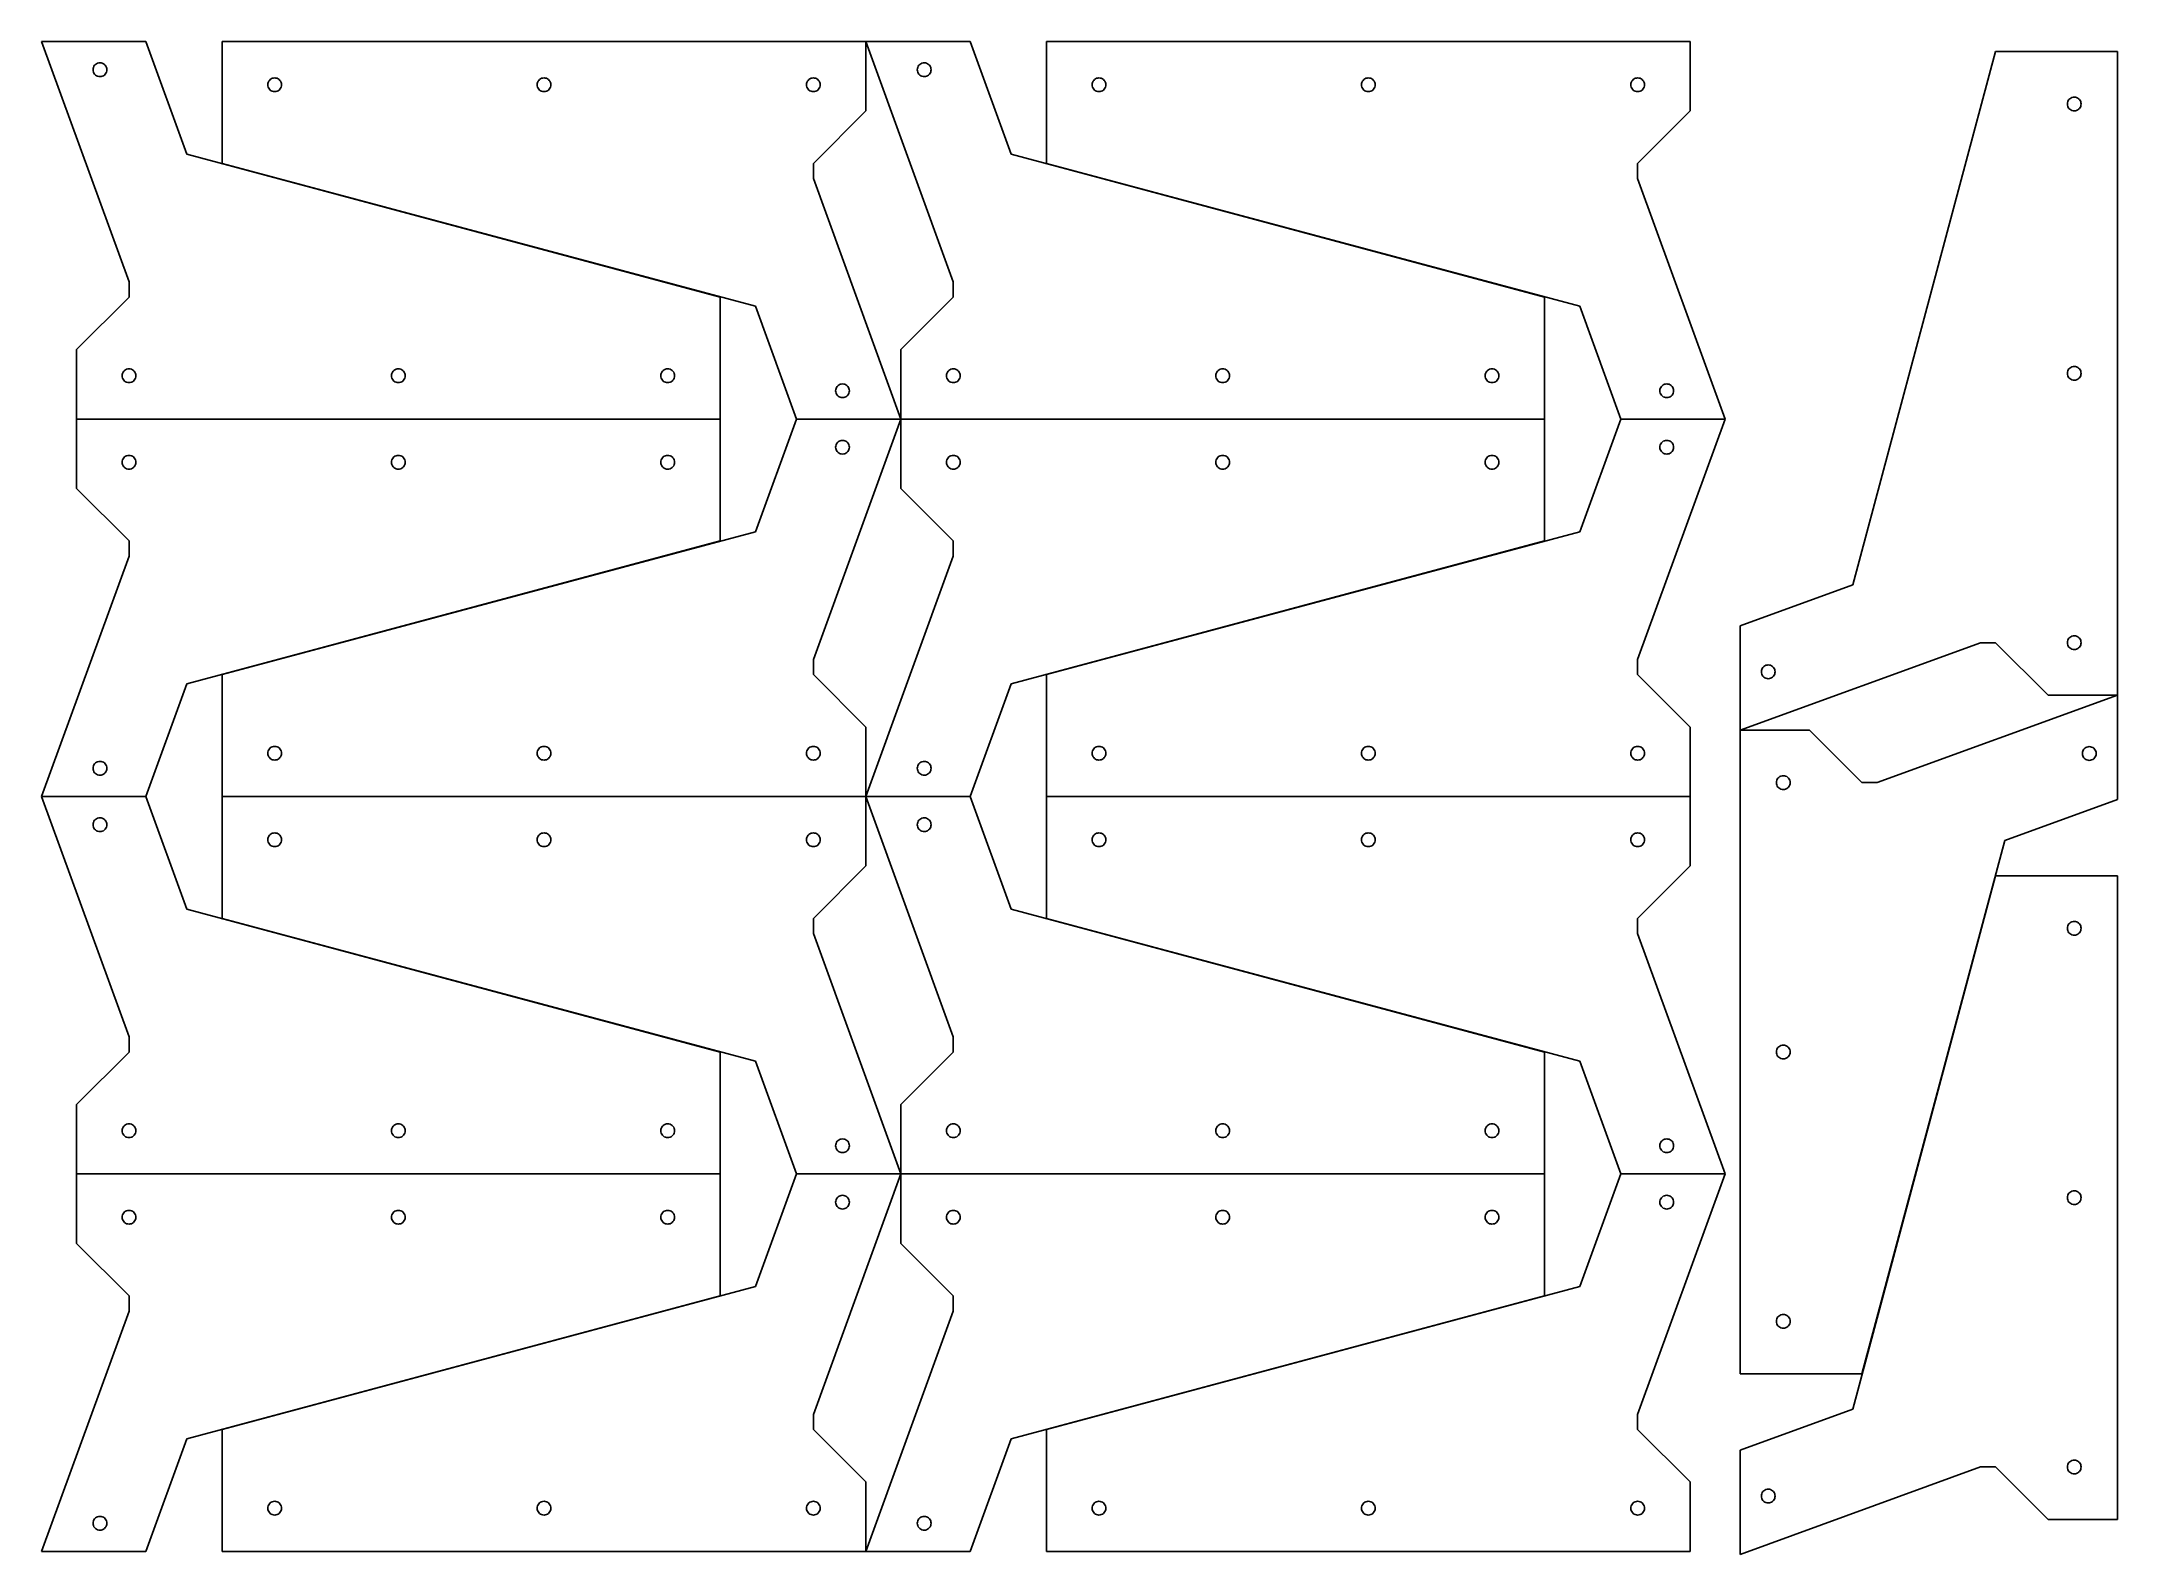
# Model space of a CAD drawing. Extents: x 0 to 792, y -1 to 576.
import ezdxf

# ---------------------------------------------------------------- set-up
doc = ezdxf.new("R2010")
doc.units = 0
doc.layers.add('Layer_1', color=7, linetype='CONTINUOUS')

msp = doc.modelspace()

# ---------------------------------------------------------------- linework, layer by layer
at = {"layer": 'Layer_1', "color": 7}
for p, q in [((0.132599, 576.141123), (39.912005, 576.141123)), ((33.512006, 484.431962), (0.132599, 576.141123)), ((55.55705, 533.156714), (39.912005, 576.141123)), ((314.57922, 576.141123), (69.079219, 576.141123)), ((69.079219, 576.141123), (69.079219, 529.641123)), ((314.579212, 576.141123), (354.358617, 576.141123)), ((347.958619, 484.431962), (314.579212, 576.141123)), ((314.57922, 576.141123), (314.57922, 549.641123)), ((370.003663, 533.156714), (354.358617, 576.141123)), ((629.025838, 576.141123), (383.525837, 576.141123)), ((383.525837, 576.141123), (383.525837, 529.641123)), ((629.025838, 576.141123), (629.025838, 549.641123)), ((745.569824, 572.310341), (691.054233, 368.855386)), ((792.069824, 572.310341), (745.569824, 572.310341)), ((792.069824, 326.81034), (792.069824, 572.310341)), ((22.412006, 562.75033), (22.412006, 562.750329)), ((336.858618, 562.75033), (336.858618, 562.750329)), ((89.07922, 562.266122), (89.07922, 562.266122)), ((191.829219, 562.266122), (191.829219, 562.266122)), ((294.579218, 562.266122), (294.579218, 562.266122)), ((403.525838, 562.266122), (403.525838, 562.266122)), ((506.275837, 562.266122), (506.275837, 562.266122)), ((609.025836, 562.266122), (609.025836, 562.266122)), ((314.57922, 549.641123), (294.579218, 529.641123)), ((629.025838, 549.641123), (609.025836, 529.641123)), ((778.194823, 552.310341), (778.194823, 552.310341)), ((259.012005, 478.641123), (55.55705, 533.156714)), ((573.458618, 478.641123), (370.003663, 533.156714)), ((69.079219, 529.641123), (272.534174, 475.125532)), ((294.579218, 529.641123), (294.579218, 523.850284)), ((294.579218, 523.850284), (327.958625, 432.141123)), ((383.525837, 529.641123), (586.980792, 475.125532)), ((609.025836, 529.641123), (609.025836, 523.850284)), ((609.025836, 523.850284), (642.405243, 432.141123)), ((33.512006, 478.641123), (33.512006, 484.431962)), ((347.958619, 478.641123), (347.958619, 484.431962)), ((13.512004, 458.641124), (33.512006, 478.641123)), ((259.012005, 432.141123), (259.012005, 478.641123)), ((327.958617, 458.641124), (347.958619, 478.641123)), ((573.458618, 432.141123), (573.458618, 478.641123)), ((272.534174, 475.125532), (288.179219, 432.141123)), ((586.980792, 475.125532), (602.625837, 432.141123)), ((13.512004, 432.141123), (13.512004, 458.641124)), ((327.958617, 432.141123), (327.958617, 458.641124)), ((33.512006, 446.016125), (33.512006, 446.016125)), ((136.262006, 446.016125), (136.262006, 446.016125)), ((239.012005, 446.016125), (239.012005, 446.016125)), ((305.679218, 445.531916), (305.679218, 445.531918)), ((347.958619, 446.016125), (347.958619, 446.016125)), ((450.708618, 446.016125), (450.708618, 446.016125)), ((553.458617, 446.016125), (553.458617, 446.016125)), ((620.125836, 445.531916), (620.125836, 445.531918)), ((778.194823, 449.560342), (778.194823, 449.560342)), ((13.512004, 432.141123), (259.012005, 432.141123)), ((13.512007, 432.141123), (13.512007, 405.641123)), ((13.512007, 432.141123), (259.012008, 432.141123)), ((259.012008, 432.141123), (259.012008, 385.641123)), ((272.534174, 389.156714), (288.179219, 432.141123)), ((327.958625, 432.141123), (288.179219, 432.141123)), ((327.958625, 432.141123), (288.179219, 432.141123)), ((294.579218, 340.431962), (327.958625, 432.141123)), ((327.958617, 432.141123), (573.458618, 432.141123)), ((327.958617, 432.141123), (327.958617, 405.641123)), ((327.958617, 432.141123), (573.458618, 432.141123)), ((573.458618, 432.141123), (573.458618, 385.641123)), ((586.980792, 389.156714), (602.625837, 432.141123)), ((642.405243, 432.141123), (602.625837, 432.141123)), ((642.405243, 432.141123), (602.625837, 432.141123)), ((609.025836, 340.431962), (642.405243, 432.141123)), ((33.512009, 418.266122), (33.512009, 418.266122)), ((136.262008, 418.266122), (136.262008, 418.266122)), ((239.012008, 418.266122), (239.012008, 418.266122)), ((305.679218, 418.75033), (305.679218, 418.750329)), ((347.958619, 418.266122), (347.958619, 418.266122)), ((450.708618, 418.266122), (450.708618, 418.266122)), ((553.458617, 418.266122), (553.458617, 418.266122)), ((620.125836, 418.75033), (620.125836, 418.750329)), ((13.512007, 405.641123), (33.512009, 385.641123)), ((327.958617, 405.641123), (347.958619, 385.641123)), ((69.079219, 334.641124), (272.534174, 389.156714)), ((383.525837, 334.641124), (586.980792, 389.156714)), ((33.512009, 385.641123), (33.512009, 379.850284)), ((259.012008, 385.641123), (55.557053, 331.125532)), ((347.958619, 385.641123), (347.958619, 379.850284)), ((573.458618, 385.641123), (370.003663, 331.125532)), ((33.512009, 379.850284), (0.132602, 288.141123)), ((347.958619, 379.850284), (314.579212, 288.141123)), ((691.054233, 368.855386), (648.069824, 353.210341)), ((648.069824, 313.430935), (648.069824, 353.210341)), ((739.778985, 346.810343), (648.069824, 313.430935)), ((745.569824, 346.810343), (739.778985, 346.810343)), ((765.569823, 326.81034), (745.569824, 346.810343)), ((778.194823, 346.810343), (778.194823, 346.810343)), ((69.079219, 288.141123), (69.079219, 334.641124)), ((294.579218, 334.641124), (294.579218, 340.431962)), ((314.57922, 314.641124), (294.579218, 334.641124)), ((383.525837, 288.141123), (383.525837, 334.641124)), ((609.025836, 334.641124), (609.025836, 340.431962)), ((629.025838, 314.641124), (609.025836, 334.641124)), ((661.460617, 335.710342), (661.460618, 335.710342)), ((55.557053, 331.125532), (39.912008, 288.141123)), ((370.003663, 331.125532), (354.358617, 288.141123)), ((700.360657, 293.43095), (792.069818, 326.810357)), ((792.069824, 326.81034), (765.569823, 326.81034)), ((792.069818, 326.810357), (792.069818, 287.030952)), ((314.57922, 288.141123), (314.57922, 314.641124)), ((629.025838, 288.141123), (629.025838, 314.641124)), ((648.069818, 313.430952), (674.569819, 313.430952)), ((648.069818, 313.430952), (648.069818, 67.930951)), ((674.569819, 313.430952), (694.569818, 293.43095)), ((22.412009, 301.531917), (22.412009, 301.531918)), ((89.07922, 302.016125), (89.07922, 302.016125)), ((191.829219, 302.016125), (191.829219, 302.016125)), ((294.579218, 302.016125), (294.579218, 302.016125)), ((336.858618, 301.531917), (336.858618, 301.531918)), ((403.525838, 302.016125), (403.525838, 302.016125)), ((506.275837, 302.016125), (506.275837, 302.016125)), ((609.025836, 302.016125), (609.025836, 302.016125)), ((778.679025, 304.53095), (778.679024, 304.53095)), ((661.94482, 293.43095), (661.94482, 293.43095)), ((694.569818, 293.43095), (700.360657, 293.43095)), ((0.132602, 288.141135), (39.912008, 288.141135)), ((33.512009, 196.431974), (0.132602, 288.141135)), ((0.132602, 288.141123), (39.912008, 288.141123)), ((55.557053, 245.156726), (39.912008, 288.141135)), ((314.57922, 288.141123), (69.079219, 288.141123)), ((314.579223, 288.141112), (69.079222, 288.141112)), ((69.079222, 288.141112), (69.079222, 241.641112)), ((314.579212, 288.141135), (354.358617, 288.141135)), ((347.958619, 196.431974), (314.579212, 288.141135)), ((314.579212, 288.141123), (354.358617, 288.141123)), ((314.579223, 288.141112), (314.579223, 261.641112)), ((370.003663, 245.156726), (354.358617, 288.141135)), ((629.025838, 288.141123), (383.525837, 288.141123)), ((629.025838, 288.141112), (383.525837, 288.141112)), ((383.525837, 288.141112), (383.525837, 241.641112)), ((629.025838, 288.141112), (629.025838, 261.641112)), ((749.085409, 271.385906), (792.069818, 287.030952)), ((22.412009, 274.750342), (22.412009, 274.750341)), ((89.079222, 274.266111), (89.079222, 274.266111)), ((191.829222, 274.266111), (191.829222, 274.266111)), ((294.579221, 274.266111), (294.579221, 274.266111)), ((336.858618, 274.750342), (336.858618, 274.750341)), ((403.525838, 274.266111), (403.525838, 274.266111)), ((506.275837, 274.266111), (506.275837, 274.266111)), ((609.025836, 274.266111), (609.025836, 274.266111)), ((694.569818, 67.930951), (749.085409, 271.385906)), ((314.579223, 261.641112), (294.579221, 241.641112)), ((629.025838, 261.641112), (609.025836, 241.641112)), ((745.569824, 257.863732), (691.054233, 54.408777)), ((792.069824, 257.863732), (745.569824, 257.863732)), ((792.069824, 12.363731), (792.069824, 257.863732)), ((259.012008, 190.641135), (55.557053, 245.156726)), ((69.079222, 241.641112), (272.534177, 187.125521)), ((294.579221, 241.641112), (294.579221, 235.850273)), ((573.458618, 190.641135), (370.003663, 245.156726)), ((383.525837, 241.641112), (586.980792, 187.125521)), ((609.025836, 241.641112), (609.025836, 235.850273)), ((778.194823, 237.863731), (778.194823, 237.863731)), ((294.579221, 235.850273), (327.958628, 144.141112)), ((609.025836, 235.850273), (642.405243, 144.141112)), ((13.512007, 170.641136), (33.512009, 190.641135)), ((33.512009, 190.641135), (33.512009, 196.431974)), ((259.012008, 144.141135), (259.012008, 190.641135)), ((327.958617, 170.641136), (347.958619, 190.641135)), ((347.958619, 190.641135), (347.958619, 196.431974)), ((573.458618, 144.141135), (573.458618, 190.641135)), ((661.94482, 190.680951), (661.94482, 190.680951)), ((272.534177, 187.125521), (288.179222, 144.141112)), ((586.980792, 187.125521), (602.625837, 144.141112)), ((13.512007, 144.141135), (13.512007, 170.641136)), ((327.958617, 144.141135), (327.958617, 170.641136)), ((33.512009, 158.016136), (33.512009, 158.016136)), ((136.262008, 158.016136), (136.262008, 158.016136)), ((239.012008, 158.016136), (239.012008, 158.016136)), ((305.679221, 157.531905), (305.679221, 157.531907)), ((347.958619, 158.016136), (347.958619, 158.016136)), ((450.708618, 158.016136), (450.708618, 158.016136)), ((553.458617, 158.016136), (553.458617, 158.016136)), ((620.125836, 157.531905), (620.125836, 157.531907)), ((13.512007, 144.141135), (259.012008, 144.141135)), ((13.51201, 144.141118), (13.51201, 117.641117)), ((13.51201, 144.141118), (259.012011, 144.141118)), ((259.012011, 144.141118), (259.012011, 97.641118)), ((272.534177, 101.156703), (288.179222, 144.141112)), ((327.958628, 144.141112), (288.179222, 144.141112)), ((327.958628, 144.141112), (288.179222, 144.141112)), ((294.579221, 52.431951), (327.958628, 144.141112)), ((327.958617, 144.141135), (573.458618, 144.141135)), ((327.958617, 144.141118), (327.958617, 117.641117)), ((327.958617, 144.141118), (573.458618, 144.141118)), ((573.458618, 144.141118), (573.458618, 97.641118)), ((586.980792, 101.156703), (602.625837, 144.141112)), ((642.405243, 144.141112), (602.625837, 144.141112)), ((642.405243, 144.141112), (602.625837, 144.141112)), ((609.025836, 52.431951), (642.405243, 144.141112)), ((778.194823, 135.113732), (778.194823, 135.113732)), ((33.512012, 130.266117), (33.512012, 130.266117)), ((136.262011, 130.266117), (136.262011, 130.266117)), ((239.01201, 130.266117), (239.01201, 130.266117)), ((305.679221, 130.750319), (305.679221, 130.750318)), ((347.958619, 130.266117), (347.958619, 130.266117)), ((450.708618, 130.266117), (450.708618, 130.266117)), ((553.458617, 130.266117), (553.458617, 130.266117)), ((620.125836, 130.750319), (620.125836, 130.750318)), ((13.51201, 117.641117), (33.512012, 97.641118)), ((327.958617, 117.641117), (347.958619, 97.641118)), ((33.512012, 97.641118), (33.512012, 91.850279)), ((259.012011, 97.641118), (55.557056, 43.125527)), ((69.079222, 46.641113), (272.534177, 101.156703)), ((347.958619, 97.641118), (347.958619, 91.850279)), ((573.458618, 97.641118), (370.003663, 43.125527)), ((383.525837, 46.641113), (586.980792, 101.156703)), ((33.512012, 91.850279), (0.132605, 0.141118)), ((347.958619, 91.850279), (314.579212, 0.141118)), ((661.94482, 87.930952), (661.94482, 87.930952)), ((648.069818, 67.930951), (694.569818, 67.930951)), ((294.579221, 46.641113), (294.579221, 52.431951)), ((609.025836, 46.641113), (609.025836, 52.431951)), ((691.054233, 54.408777), (648.069824, 38.763732)), ((55.557056, 43.125527), (39.912011, 0.141118)), ((69.079222, 0.141112), (69.079222, 46.641113)), ((314.579223, 26.641113), (294.579221, 46.641113)), ((370.003663, 43.125527), (354.358617, 0.141118)), ((383.525837, 0.141112), (383.525837, 46.641113)), ((629.025838, 26.641113), (609.025836, 46.641113)), ((648.069824, -1.015674), (648.069824, 38.763732)), ((739.778985, 32.363733), (648.069824, -1.015674)), ((745.569824, 32.363733), (739.778985, 32.363733)), ((765.569823, 12.363731), (745.569824, 32.363733)), ((778.194823, 32.363733), (778.194823, 32.363733)), ((314.579223, 0.141112), (314.579223, 26.641113)), ((629.025838, 0.141112), (629.025838, 26.641113)), ((661.460617, 21.263733), (661.460618, 21.263733)), ((22.412012, 13.531911), (22.412012, 13.531912)), ((89.079222, 14.016114), (89.079222, 14.016114)), ((191.829222, 14.016114), (191.829222, 14.016114)), ((294.579221, 14.016114), (294.579221, 14.016114)), ((336.858618, 13.531911), (336.858618, 13.531912)), ((403.525838, 14.016114), (403.525838, 14.016114)), ((506.275837, 14.016114), (506.275837, 14.016114)), ((609.025836, 14.016114), (609.025836, 14.016114)), ((792.069824, 12.363731), (765.569823, 12.363731)), ((0.132605, 0.141118), (39.912011, 0.141118)), ((314.579223, 0.141112), (69.079222, 0.141112)), ((314.579212, 0.141118), (354.358617, 0.141118)), ((629.025838, 0.141112), (383.525837, 0.141112))]:
    msp.add_line(p, q, dxfattribs=at)
for points, knots in [([(22.412006, 562.75033), (22.718907, 562.781693), (23.328316, 562.843971), (24.13366, 563.327147), (24.732414, 564.034596), (25.04997, 564.91064), (25.04997, 565.840221), (24.732414, 566.715038), (24.13366, 567.427386), (23.328316, 567.892359), (22.412006, 568.054704), (21.495695, 567.892358), (20.690351, 567.427386), (20.091599, 566.715037), (19.77404, 565.840221), (19.77404, 564.910639), (20.091599, 564.034597), (20.69035, 563.327146), (21.495695, 562.843971), (22.105105, 562.781694), (22.412006, 562.75033)], [0, 0, 0, 0, 0.91603, 1.818951, 2.734983, 3.651013, 4.553934, 5.469965, 6.385995, 7.288916, 8.204947, 9.120978, 10.023899, 10.93993, 11.85596, 12.758881, 13.674912, 14.590942, 15.493864, 16.409895, 16.409895, 16.409895, 16.409895]), ([(336.858618, 562.75033), (337.165519, 562.781693), (337.774929, 562.843971), (338.580273, 563.327147), (339.179026, 564.034596), (339.496583, 564.91064), (339.496582, 565.840221), (339.179026, 566.715038), (338.580272, 567.427386), (337.774929, 567.892359), (336.858618, 568.054704), (335.942308, 567.892358), (335.136963, 567.427386), (334.538212, 566.715037), (334.220652, 565.840221), (334.220652, 564.910639), (334.538212, 564.034597), (335.136963, 563.327146), (335.942308, 562.843971), (336.551718, 562.781694), (336.858618, 562.75033)], [0, 0, 0, 0, 0.91603, 1.818951, 2.734983, 3.651013, 4.553934, 5.469965, 6.385995, 7.288916, 8.204947, 9.120978, 10.023899, 10.93993, 11.85596, 12.758881, 13.674912, 14.590942, 15.493864, 16.409895, 16.409895, 16.409895, 16.409895]), ([(89.07922, 562.266122), (88.772319, 562.234759), (88.162909, 562.172481), (87.357564, 561.689307), (86.758813, 560.981856), (86.441253, 560.105813), (86.441253, 559.176232), (86.758812, 558.301415), (87.357564, 557.589066), (88.162909, 557.124094), (89.079219, 556.961748), (89.99553, 557.124094), (90.800873, 557.589067), (91.399628, 558.301414), (91.717183, 559.176232), (91.717184, 560.105813), (91.399627, 560.981857), (90.800874, 561.689306), (89.99553, 562.172481), (89.38612, 562.234759), (89.07922, 562.266122)], [0, 0, 0, 0, 0.916031, 1.818952, 2.734983, 3.651013, 4.553934, 5.469966, 6.385996, 7.288917, 8.204948, 9.120979, 10.0239, 10.939931, 11.855962, 12.758883, 13.674912, 14.590944, 15.493865, 16.409895, 16.409895, 16.409895, 16.409895]), ([(191.829219, 562.266122), (191.522318, 562.234759), (190.912909, 562.172481), (190.107564, 561.689306), (189.508812, 560.981856), (189.191252, 560.105813), (189.191253, 559.176232), (189.508811, 558.301415), (190.107565, 557.589067), (190.912908, 557.124094), (191.829219, 556.961748), (192.74553, 557.124094), (193.550874, 557.589066), (194.149626, 558.301415), (194.467185, 559.176232), (194.467185, 560.105813), (194.149625, 560.981856), (193.550875, 561.689307), (192.745529, 562.172481), (192.13612, 562.234759), (191.829219, 562.266122)], [0, 0, 0, 0, 0.91603, 1.818951, 2.734983, 3.651013, 4.553934, 5.469966, 6.385996, 7.288917, 8.204948, 9.120979, 10.0239, 10.93993, 11.855962, 12.758883, 13.674913, 14.590944, 15.493865, 16.409896, 16.409896, 16.409896, 16.409896]), ([(294.579218, 562.266122), (294.272317, 562.234759), (293.662908, 562.172481), (292.857564, 561.689307), (292.258814, 560.981855), (291.941254, 560.105813), (291.941254, 559.176232), (292.258813, 558.301416), (292.857565, 557.589066), (293.662908, 557.124094), (294.579218, 556.961748), (295.495529, 557.124093), (296.300874, 557.589066), (296.899625, 558.301416), (297.217184, 559.176232), (297.217185, 560.105813), (296.899624, 560.981855), (296.300874, 561.689307), (295.495529, 562.172481), (294.886119, 562.234759), (294.579218, 562.266122)], [0, 0, 0, 0, 0.91603, 1.81895, 2.734981, 3.651011, 4.553932, 5.469964, 6.385993, 7.288913, 8.204944, 9.120976, 10.023897, 10.939927, 11.855958, 12.758879, 13.674909, 14.59094, 15.493861, 16.409893, 16.409893, 16.409893, 16.409893]), ([(403.525838, 562.266122), (403.218937, 562.234759), (402.609527, 562.172481), (401.804182, 561.689307), (401.205431, 560.981856), (400.887871, 560.105813), (400.887871, 559.176232), (401.20543, 558.301415), (401.804182, 557.589066), (402.609527, 557.124094), (403.525837, 556.961748), (404.442148, 557.124094), (405.247491, 557.589067), (405.846246, 558.301414), (406.163801, 559.176232), (406.163802, 560.105813), (405.846245, 560.981857), (405.247492, 561.689306), (404.442148, 562.172481), (403.832738, 562.234759), (403.525838, 562.266122)], [0, 0, 0, 0, 0.916031, 1.818952, 2.734983, 3.651013, 4.553934, 5.469966, 6.385996, 7.288917, 8.204948, 9.120979, 10.0239, 10.939931, 11.855962, 12.758883, 13.674912, 14.590944, 15.493865, 16.409895, 16.409895, 16.409895, 16.409895]), ([(506.275837, 562.266122), (505.968936, 562.234759), (505.359527, 562.172481), (504.554182, 561.689306), (503.95543, 560.981856), (503.63787, 560.105813), (503.637871, 559.176232), (503.955429, 558.301415), (504.554183, 557.589067), (505.359526, 557.124094), (506.275837, 556.961748), (507.192148, 557.124094), (507.997492, 557.589066), (508.596244, 558.301415), (508.913803, 559.176232), (508.913803, 560.105813), (508.596243, 560.981856), (507.997493, 561.689307), (507.192147, 562.172481), (506.582738, 562.234759), (506.275837, 562.266122)], [0, 0, 0, 0, 0.91603, 1.818951, 2.734983, 3.651013, 4.553934, 5.469966, 6.385996, 7.288917, 8.204948, 9.120979, 10.0239, 10.93993, 11.855962, 12.758883, 13.674913, 14.590944, 15.493865, 16.409896, 16.409896, 16.409896, 16.409896]), ([(609.025836, 562.266122), (608.718935, 562.234759), (608.109526, 562.172481), (607.304182, 561.689307), (606.705432, 560.981855), (606.387872, 560.105813), (606.387872, 559.176232), (606.705431, 558.301416), (607.304183, 557.589066), (608.109526, 557.124094), (609.025836, 556.961748), (609.942147, 557.124093), (610.747492, 557.589066), (611.346243, 558.301416), (611.663802, 559.176232), (611.663803, 560.105813), (611.346242, 560.981855), (610.747492, 561.689307), (609.942147, 562.172481), (609.332737, 562.234759), (609.025836, 562.266122)], [0, 0, 0, 0, 0.91603, 1.81895, 2.734981, 3.651011, 4.553932, 5.469964, 6.385993, 7.288913, 8.204944, 9.120976, 10.023897, 10.939927, 11.855958, 12.758879, 13.674909, 14.59094, 15.493861, 16.409893, 16.409893, 16.409893, 16.409893]), ([(778.194823, 552.310341), (778.163459, 552.617242), (778.101182, 553.226651), (777.618007, 554.031997), (776.910556, 554.630747), (776.034514, 554.948308), (775.104932, 554.948307), (774.230116, 554.630748), (773.517767, 554.031996), (773.052794, 553.226652), (772.890449, 552.310341), (773.052794, 551.39403), (773.517767, 550.588687), (774.230115, 549.989933), (775.104933, 549.672377), (776.034513, 549.672377), (776.910557, 549.989934), (777.618007, 550.588686), (778.101182, 551.394031), (778.163459, 552.00344), (778.194823, 552.310341)], [0, 0, 0, 0, 0.916031, 1.818952, 2.734983, 3.651013, 4.553934, 5.469966, 6.385996, 7.288917, 8.204948, 9.120979, 10.0239, 10.939931, 11.855962, 12.758883, 13.674912, 14.590944, 15.493865, 16.409895, 16.409895, 16.409895, 16.409895]), ([(778.194823, 449.560342), (778.163459, 449.867242), (778.101182, 450.476652), (777.618007, 451.281996), (776.910557, 451.880748), (776.034514, 452.198308), (775.104933, 452.198308), (774.230116, 451.880749), (773.517767, 451.281996), (773.052794, 450.476652), (772.890449, 449.560341), (773.052794, 448.644031), (773.517767, 447.838687), (774.230116, 447.239934), (775.104932, 446.922376), (776.034514, 446.922375), (776.910556, 447.239935), (777.618007, 447.838686), (778.101182, 448.644031), (778.163459, 449.253441), (778.194823, 449.560342)], [0, 0, 0, 0, 0.91603, 1.818951, 2.734983, 3.651013, 4.553934, 5.469966, 6.385996, 7.288917, 8.204948, 9.120979, 10.0239, 10.93993, 11.855962, 12.758883, 13.674913, 14.590944, 15.493865, 16.409896, 16.409896, 16.409896, 16.409896]), ([(33.512006, 446.016125), (33.818907, 446.047488), (34.428316, 446.109766), (35.23366, 446.59294), (35.83241, 447.300391), (36.14997, 448.176433), (36.14997, 449.106015), (35.832411, 449.980831), (35.23366, 450.69318), (34.428316, 451.158153), (33.512006, 451.320498), (32.595695, 451.158153), (31.790351, 450.69318), (31.191599, 449.980831), (30.87404, 449.106015), (30.87404, 448.176433), (31.1916, 447.300391), (31.79035, 446.59294), (32.595695, 446.109765), (33.205105, 446.047488), (33.512006, 446.016125)], [0, 0, 0, 0, 0.91603, 1.81895, 2.734981, 3.651011, 4.553932, 5.469964, 6.385993, 7.288913, 8.204944, 9.120976, 10.023897, 10.939927, 11.855958, 12.758879, 13.674909, 14.59094, 15.493861, 16.409893, 16.409893, 16.409893, 16.409893]), ([(136.262006, 446.016125), (136.568906, 446.047488), (137.178316, 446.109766), (137.98366, 446.59294), (138.582412, 447.30039), (138.899972, 448.176433), (138.899972, 449.106015), (138.582413, 449.980832), (137.98366, 450.69318), (137.178316, 451.158153), (136.262005, 451.320499), (135.345695, 451.158153), (134.54035, 450.69318), (133.941598, 449.980831), (133.624039, 449.106015), (133.624039, 448.176433), (133.941599, 447.300391), (134.54035, 446.59294), (135.345695, 446.109766), (135.955105, 446.047488), (136.262006, 446.016125)], [0, 0, 0, 0, 0.91603, 1.818951, 2.734983, 3.651013, 4.553934, 5.469966, 6.385996, 7.288917, 8.204948, 9.120979, 10.0239, 10.93993, 11.855962, 12.758883, 13.674913, 14.590944, 15.493865, 16.409896, 16.409896, 16.409896, 16.409896]), ([(239.012005, 446.016125), (239.318906, 446.047488), (239.928315, 446.109766), (240.733661, 446.59294), (241.332411, 447.300391), (241.649971, 448.176433), (241.649971, 449.106015), (241.332412, 449.980831), (240.73366, 450.69318), (239.928316, 451.158153), (239.012005, 451.320499), (238.095694, 451.158153), (237.290351, 450.69318), (236.691597, 449.980832), (236.374041, 449.106014), (236.37404, 448.176434), (236.691598, 447.30039), (237.29035, 446.59294), (238.095695, 446.109766), (238.705104, 446.047488), (239.012005, 446.016125)], [0, 0, 0, 0, 0.916031, 1.818952, 2.734983, 3.651013, 4.553934, 5.469966, 6.385996, 7.288917, 8.204948, 9.120979, 10.0239, 10.939931, 11.855962, 12.758883, 13.674912, 14.590944, 15.493865, 16.409895, 16.409895, 16.409895, 16.409895]), ([(305.679218, 445.531916), (305.372317, 445.500553), (304.762908, 445.438275), (303.957564, 444.9551), (303.358811, 444.247651), (303.041254, 443.371606), (303.041254, 442.442026), (303.35881, 441.567208), (303.957564, 440.85486), (304.762908, 440.389887), (305.679218, 440.227543), (306.595529, 440.389888), (307.400874, 440.85486), (307.999625, 441.56721), (308.317185, 442.442026), (308.317185, 443.371607), (307.999625, 444.24765), (307.400874, 444.955101), (306.595529, 445.438275), (305.986119, 445.500553), (305.679218, 445.531916)], [0, 0, 0, 0, 0.91603, 1.818951, 2.734983, 3.651013, 4.553934, 5.469965, 6.385995, 7.288916, 8.204947, 9.120978, 10.023899, 10.93993, 11.85596, 12.758881, 13.674912, 14.590942, 15.493864, 16.409895, 16.409895, 16.409895, 16.409895]), ([(347.958619, 446.016125), (348.26552, 446.047488), (348.874929, 446.109766), (349.680273, 446.59294), (350.279022, 447.300391), (350.596583, 448.176433), (350.596582, 449.106015), (350.279023, 449.980831), (349.680272, 450.69318), (348.874929, 451.158153), (347.958618, 451.320498), (347.042307, 451.158153), (346.236963, 450.69318), (345.638211, 449.980831), (345.320653, 449.106015), (345.320652, 448.176433), (345.638212, 447.300391), (346.236962, 446.59294), (347.042307, 446.109765), (347.651717, 446.047488), (347.958619, 446.016125)], [0, 0, 0, 0, 0.91603, 1.81895, 2.734981, 3.651011, 4.553932, 5.469964, 6.385993, 7.288913, 8.204944, 9.120976, 10.023897, 10.939927, 11.855958, 12.758879, 13.674909, 14.59094, 15.493861, 16.409893, 16.409893, 16.409893, 16.409893]), ([(450.708618, 446.016125), (451.015519, 446.047488), (451.624928, 446.109766), (452.430273, 446.59294), (453.029025, 447.30039), (453.346585, 448.176433), (453.346584, 449.106015), (453.029026, 449.980832), (452.430272, 450.69318), (451.624928, 451.158153), (450.708618, 451.320499), (449.792307, 451.158153), (448.986963, 450.69318), (448.38821, 449.980831), (448.070652, 449.106015), (448.070651, 448.176433), (448.388211, 447.300391), (448.986962, 446.59294), (449.792307, 446.109766), (450.401717, 446.047488), (450.708618, 446.016125)], [0, 0, 0, 0, 0.91603, 1.818951, 2.734983, 3.651013, 4.553934, 5.469966, 6.385996, 7.288917, 8.204948, 9.120979, 10.0239, 10.93993, 11.855962, 12.758883, 13.674913, 14.590944, 15.493865, 16.409896, 16.409896, 16.409896, 16.409896]), ([(553.458617, 446.016125), (553.765518, 446.047488), (554.374928, 446.109766), (555.180273, 446.59294), (555.779024, 447.300391), (556.096584, 448.176433), (556.096583, 449.106015), (555.779025, 449.980831), (555.180272, 450.69318), (554.374928, 451.158153), (553.458617, 451.320499), (552.542307, 451.158153), (551.736963, 450.69318), (551.138209, 449.980832), (550.820653, 449.106014), (550.820653, 448.176434), (551.13821, 447.30039), (551.736963, 446.59294), (552.542307, 446.109766), (553.151716, 446.047488), (553.458617, 446.016125)], [0, 0, 0, 0, 0.916031, 1.818952, 2.734983, 3.651013, 4.553934, 5.469966, 6.385996, 7.288917, 8.204948, 9.120979, 10.0239, 10.939931, 11.855962, 12.758883, 13.674912, 14.590944, 15.493865, 16.409895, 16.409895, 16.409895, 16.409895]), ([(620.125836, 445.531916), (619.818935, 445.500553), (619.209526, 445.438275), (618.404182, 444.9551), (617.805429, 444.247651), (617.487872, 443.371606), (617.487872, 442.442026), (617.805428, 441.567208), (618.404182, 440.85486), (619.209526, 440.389887), (620.125837, 440.227543), (621.042147, 440.389888), (621.847492, 440.85486), (622.446243, 441.56721), (622.763803, 442.442026), (622.763803, 443.371607), (622.446243, 444.24765), (621.847492, 444.955101), (621.042147, 445.438275), (620.432737, 445.500553), (620.125836, 445.531916)], [0, 0, 0, 0, 0.91603, 1.818951, 2.734983, 3.651013, 4.553934, 5.469965, 6.385995, 7.288916, 8.204947, 9.120978, 10.023899, 10.93993, 11.85596, 12.758881, 13.674912, 14.590942, 15.493864, 16.409895, 16.409895, 16.409895, 16.409895]), ([(305.679218, 418.75033), (305.372317, 418.781694), (304.762908, 418.843972), (303.957564, 419.327147), (303.358811, 420.034596), (303.041254, 420.91064), (303.041254, 421.840221), (303.35881, 422.715038), (303.957564, 423.427386), (304.762908, 423.892359), (305.679218, 424.054704), (306.595529, 423.892359), (307.400874, 423.427386), (307.999625, 422.715037), (308.317185, 421.840221), (308.317185, 420.91064), (307.999625, 420.034597), (307.400874, 419.327146), (306.595529, 418.843972), (305.986119, 418.781694), (305.679218, 418.75033)], [0, 0, 0, 0, 0.91603, 1.818951, 2.734983, 3.651013, 4.553934, 5.469965, 6.385995, 7.288916, 8.204947, 9.120978, 10.023899, 10.93993, 11.85596, 12.758881, 13.674912, 14.590942, 15.493864, 16.409895, 16.409895, 16.409895, 16.409895]), ([(620.125836, 418.75033), (619.818935, 418.781694), (619.209526, 418.843972), (618.404182, 419.327147), (617.805429, 420.034596), (617.487872, 420.91064), (617.487872, 421.840221), (617.805428, 422.715038), (618.404182, 423.427386), (619.209526, 423.892359), (620.125837, 424.054704), (621.042147, 423.892359), (621.847492, 423.427386), (622.446243, 422.715037), (622.763803, 421.840221), (622.763803, 420.91064), (622.446243, 420.034597), (621.847492, 419.327146), (621.042147, 418.843972), (620.432737, 418.781694), (620.125836, 418.75033)], [0, 0, 0, 0, 0.91603, 1.818951, 2.734983, 3.651013, 4.553934, 5.469965, 6.385995, 7.288916, 8.204947, 9.120978, 10.023899, 10.93993, 11.85596, 12.758881, 13.674912, 14.590942, 15.493864, 16.409895, 16.409895, 16.409895, 16.409895]), ([(33.512009, 418.266122), (33.81891, 418.234759), (34.428319, 418.172481), (35.233663, 417.689307), (35.832413, 416.981856), (36.149973, 416.105813), (36.149973, 415.176232), (35.832414, 414.301416), (35.233663, 413.589066), (34.428319, 413.124094), (33.512009, 412.961748), (32.595698, 413.124094), (31.790353, 413.589066), (31.191602, 414.301416), (30.874043, 415.176232), (30.874043, 416.105813), (31.191603, 416.981856), (31.790353, 417.689307), (32.595698, 418.172481), (33.205108, 418.234759), (33.512009, 418.266122)], [0, 0, 0, 0, 0.91603, 1.81895, 2.734981, 3.651011, 4.553932, 5.469964, 6.385993, 7.288913, 8.204944, 9.120976, 10.023897, 10.939927, 11.855958, 12.758879, 13.674909, 14.59094, 15.493861, 16.409893, 16.409893, 16.409893, 16.409893]), ([(136.262008, 418.266122), (136.568909, 418.234759), (137.178319, 418.172481), (137.983663, 417.689306), (138.582415, 416.981856), (138.899975, 416.105813), (138.899975, 415.176232), (138.582416, 414.301415), (137.983662, 413.589067), (137.178319, 413.124094), (136.262008, 412.961748), (135.345698, 413.124094), (134.540353, 413.589066), (133.941601, 414.301416), (133.624042, 415.176232), (133.624042, 416.105813), (133.941602, 416.981856), (134.540353, 417.689307), (135.345698, 418.172481), (135.955107, 418.234759), (136.262008, 418.266122)], [0, 0, 0, 0, 0.91603, 1.818951, 2.734983, 3.651013, 4.553934, 5.469966, 6.385996, 7.288917, 8.204948, 9.120979, 10.0239, 10.93993, 11.855962, 12.758883, 13.674913, 14.590944, 15.493865, 16.409896, 16.409896, 16.409896, 16.409896]), ([(239.012008, 418.266122), (239.318908, 418.234759), (239.928318, 418.172481), (240.733663, 417.689307), (241.332414, 416.981856), (241.649974, 416.105813), (241.649974, 415.176232), (241.332415, 414.301416), (240.733663, 413.589066), (239.928318, 413.124094), (239.012008, 412.961748), (238.095697, 413.124094), (237.290354, 413.589067), (236.691599, 414.301415), (236.374044, 415.176232), (236.374043, 416.105813), (236.6916, 416.981857), (237.290353, 417.689306), (238.095697, 418.172481), (238.705107, 418.234759), (239.012008, 418.266122)], [0, 0, 0, 0, 0.916031, 1.818952, 2.734983, 3.651013, 4.553934, 5.469966, 6.385996, 7.288917, 8.204948, 9.120979, 10.0239, 10.939931, 11.855962, 12.758883, 13.674912, 14.590944, 15.493865, 16.409895, 16.409895, 16.409895, 16.409895]), ([(347.958619, 418.266122), (348.26552, 418.234759), (348.874929, 418.172481), (349.680273, 417.689307), (350.279022, 416.981856), (350.596583, 416.105813), (350.596582, 415.176232), (350.279023, 414.301416), (349.680272, 413.589066), (348.874929, 413.124094), (347.958618, 412.961748), (347.042307, 413.124094), (346.236963, 413.589066), (345.638211, 414.301416), (345.320653, 415.176232), (345.320652, 416.105813), (345.638212, 416.981856), (346.236962, 417.689307), (347.042307, 418.172481), (347.651717, 418.234759), (347.958619, 418.266122)], [0, 0, 0, 0, 0.91603, 1.81895, 2.734981, 3.651011, 4.553932, 5.469964, 6.385993, 7.288913, 8.204944, 9.120976, 10.023897, 10.939927, 11.855958, 12.758879, 13.674909, 14.59094, 15.493861, 16.409893, 16.409893, 16.409893, 16.409893]), ([(450.708618, 418.266122), (451.015519, 418.234759), (451.624928, 418.172481), (452.430273, 417.689306), (453.029025, 416.981856), (453.346585, 416.105813), (453.346584, 415.176232), (453.029026, 414.301415), (452.430272, 413.589067), (451.624928, 413.124094), (450.708618, 412.961748), (449.792307, 413.124094), (448.986963, 413.589066), (448.38821, 414.301416), (448.070652, 415.176232), (448.070651, 416.105813), (448.388211, 416.981856), (448.986962, 417.689307), (449.792307, 418.172481), (450.401717, 418.234759), (450.708618, 418.266122)], [0, 0, 0, 0, 0.91603, 1.818951, 2.734983, 3.651013, 4.553934, 5.469966, 6.385996, 7.288917, 8.204948, 9.120979, 10.0239, 10.93993, 11.855962, 12.758883, 13.674913, 14.590944, 15.493865, 16.409896, 16.409896, 16.409896, 16.409896]), ([(553.458617, 418.266122), (553.765518, 418.234759), (554.374928, 418.172481), (555.180273, 417.689307), (555.779024, 416.981856), (556.096584, 416.105813), (556.096583, 415.176232), (555.779025, 414.301416), (555.180272, 413.589066), (554.374928, 413.124094), (553.458617, 412.961748), (552.542307, 413.124094), (551.736963, 413.589067), (551.138209, 414.301415), (550.820653, 415.176232), (550.820653, 416.105813), (551.13821, 416.981857), (551.736963, 417.689306), (552.542307, 418.172481), (553.151716, 418.234759), (553.458617, 418.266122)], [0, 0, 0, 0, 0.916031, 1.818952, 2.734983, 3.651013, 4.553934, 5.469966, 6.385996, 7.288917, 8.204948, 9.120979, 10.0239, 10.939931, 11.855962, 12.758883, 13.674912, 14.590944, 15.493865, 16.409895, 16.409895, 16.409895, 16.409895]), ([(778.194823, 346.810343), (778.163459, 347.117243), (778.101182, 347.726652), (777.618007, 348.531997), (776.910556, 349.130746), (776.034514, 349.448307), (775.104932, 349.448306), (774.230116, 349.130747), (773.517767, 348.531996), (773.052794, 347.726653), (772.890449, 346.810342), (773.052794, 345.894031), (773.517767, 345.088687), (774.230116, 344.489935), (775.104932, 344.172376), (776.034514, 344.172376), (776.910556, 344.489936), (777.618007, 345.088686), (778.101182, 345.894031), (778.163459, 346.503441), (778.194823, 346.810343)], [0, 0, 0, 0, 0.91603, 1.81895, 2.734981, 3.651011, 4.553932, 5.469964, 6.385993, 7.288913, 8.204944, 9.120976, 10.023897, 10.939927, 11.855958, 12.758879, 13.674909, 14.59094, 15.493861, 16.409893, 16.409893, 16.409893, 16.409893]), ([(661.460617, 335.710342), (661.429254, 336.017243), (661.366976, 336.626653), (660.883801, 337.431996), (660.176351, 338.03075), (659.300307, 338.348306), (658.370727, 338.348306), (657.495909, 338.03075), (656.783561, 337.431996), (656.318588, 336.626653), (656.156244, 335.710342), (656.318589, 334.794032), (656.783561, 333.988687), (657.495911, 333.389935), (658.370726, 333.072376), (659.300308, 333.072376), (660.176351, 333.389935), (660.883801, 333.988687), (661.366976, 334.794032), (661.429254, 335.403441), (661.460617, 335.710342)], [0, 0, 0, 0, 0.91603, 1.818951, 2.734983, 3.651013, 4.553934, 5.469965, 6.385995, 7.288916, 8.204947, 9.120978, 10.023899, 10.93993, 11.85596, 12.758881, 13.674912, 14.590942, 15.493864, 16.409895, 16.409895, 16.409895, 16.409895]), ([(22.412009, 301.531917), (22.71891, 301.500553), (23.328319, 301.438275), (24.133663, 300.9551), (24.732416, 300.247651), (25.049973, 299.371607), (25.049973, 298.442026), (24.732417, 297.567208), (24.133663, 296.85486), (23.328319, 296.389888), (22.412009, 296.227543), (21.495698, 296.389888), (20.690353, 296.85486), (20.091602, 297.56721), (19.774042, 298.442026), (19.774042, 299.371607), (20.091602, 300.24765), (20.690353, 300.955101), (21.495698, 301.438275), (22.105108, 301.500553), (22.412009, 301.531917)], [0, 0, 0, 0, 0.91603, 1.818951, 2.734983, 3.651013, 4.553934, 5.469965, 6.385995, 7.288916, 8.204947, 9.120978, 10.023899, 10.93993, 11.85596, 12.758881, 13.674912, 14.590942, 15.493864, 16.409895, 16.409895, 16.409895, 16.409895]), ([(89.07922, 302.016125), (88.772319, 302.047488), (88.162909, 302.109766), (87.357564, 302.59294), (86.758813, 303.300391), (86.441253, 304.176433), (86.441253, 305.106015), (86.758812, 305.980831), (87.357564, 306.693181), (88.162909, 307.158153), (89.079219, 307.320499), (89.99553, 307.158153), (90.800873, 306.69318), (91.399628, 305.980832), (91.717183, 305.106014), (91.717184, 304.176434), (91.399627, 303.30039), (90.800874, 302.592941), (89.99553, 302.109766), (89.38612, 302.047488), (89.07922, 302.016125)], [0, 0, 0, 0, 0.916031, 1.818952, 2.734983, 3.651013, 4.553934, 5.469966, 6.385996, 7.288917, 8.204948, 9.120979, 10.0239, 10.939931, 11.855962, 12.758883, 13.674912, 14.590944, 15.493865, 16.409895, 16.409895, 16.409895, 16.409895]), ([(191.829219, 302.016125), (191.522318, 302.047488), (190.912909, 302.109766), (190.107564, 302.59294), (189.508812, 303.300391), (189.191252, 304.176434), (189.191253, 305.106015), (189.508811, 305.980832), (190.107565, 306.69318), (190.912908, 307.158153), (191.829219, 307.320499), (192.74553, 307.158153), (193.550874, 306.693181), (194.149626, 305.980831), (194.467185, 305.106015), (194.467185, 304.176433), (194.149625, 303.300391), (193.550875, 302.59294), (192.745529, 302.109766), (192.13612, 302.047488), (191.829219, 302.016125)], [0, 0, 0, 0, 0.91603, 1.818951, 2.734983, 3.651013, 4.553934, 5.469966, 6.385996, 7.288917, 8.204948, 9.120979, 10.0239, 10.93993, 11.855962, 12.758883, 13.674913, 14.590944, 15.493865, 16.409896, 16.409896, 16.409896, 16.409896]), ([(294.579218, 302.016125), (294.272317, 302.047488), (293.662908, 302.109766), (292.857564, 302.59294), (292.258814, 303.300391), (291.941254, 304.176433), (291.941254, 305.106015), (292.258813, 305.980831), (292.857565, 306.69318), (293.662908, 307.158153), (294.579218, 307.320499), (295.495529, 307.158153), (296.300874, 306.693181), (296.899625, 305.980831), (297.217184, 305.106015), (297.217185, 304.176433), (296.899624, 303.300391), (296.300874, 302.59294), (295.495529, 302.109765), (294.886119, 302.047488), (294.579218, 302.016125)], [0, 0, 0, 0, 0.91603, 1.81895, 2.734981, 3.651011, 4.553932, 5.469964, 6.385993, 7.288913, 8.204944, 9.120976, 10.023897, 10.939927, 11.855958, 12.758879, 13.674909, 14.59094, 15.493861, 16.409893, 16.409893, 16.409893, 16.409893]), ([(336.858618, 301.531917), (337.165519, 301.500553), (337.774929, 301.438275), (338.580273, 300.9551), (339.179026, 300.247651), (339.496583, 299.371607), (339.496582, 298.442026), (339.179026, 297.567208), (338.580272, 296.85486), (337.774929, 296.389888), (336.858618, 296.227543), (335.942308, 296.389888), (335.136963, 296.85486), (334.538212, 297.56721), (334.220652, 298.442026), (334.220652, 299.371607), (334.538212, 300.24765), (335.136963, 300.955101), (335.942308, 301.438275), (336.551718, 301.500553), (336.858618, 301.531917)], [0, 0, 0, 0, 0.91603, 1.818951, 2.734983, 3.651013, 4.553934, 5.469965, 6.385995, 7.288916, 8.204947, 9.120978, 10.023899, 10.93993, 11.85596, 12.758881, 13.674912, 14.590942, 15.493864, 16.409895, 16.409895, 16.409895, 16.409895]), ([(403.525838, 302.016125), (403.218937, 302.047488), (402.609527, 302.109766), (401.804182, 302.59294), (401.205431, 303.300391), (400.887871, 304.176433), (400.887871, 305.106015), (401.20543, 305.980831), (401.804182, 306.693181), (402.609527, 307.158153), (403.525837, 307.320499), (404.442148, 307.158153), (405.247491, 306.69318), (405.846246, 305.980832), (406.163801, 305.106014), (406.163802, 304.176434), (405.846245, 303.30039), (405.247492, 302.592941), (404.442148, 302.109766), (403.832738, 302.047488), (403.525838, 302.016125)], [0, 0, 0, 0, 0.916031, 1.818952, 2.734983, 3.651013, 4.553934, 5.469966, 6.385996, 7.288917, 8.204948, 9.120979, 10.0239, 10.939931, 11.855962, 12.758883, 13.674912, 14.590944, 15.493865, 16.409895, 16.409895, 16.409895, 16.409895]), ([(506.275837, 302.016125), (505.968936, 302.047488), (505.359527, 302.109766), (504.554182, 302.59294), (503.95543, 303.300391), (503.63787, 304.176434), (503.637871, 305.106015), (503.955429, 305.980832), (504.554183, 306.69318), (505.359526, 307.158153), (506.275837, 307.320499), (507.192148, 307.158153), (507.997492, 306.693181), (508.596244, 305.980831), (508.913803, 305.106015), (508.913803, 304.176433), (508.596243, 303.300391), (507.997493, 302.59294), (507.192147, 302.109766), (506.582738, 302.047488), (506.275837, 302.016125)], [0, 0, 0, 0, 0.91603, 1.818951, 2.734983, 3.651013, 4.553934, 5.469966, 6.385996, 7.288917, 8.204948, 9.120979, 10.0239, 10.93993, 11.855962, 12.758883, 13.674913, 14.590944, 15.493865, 16.409896, 16.409896, 16.409896, 16.409896]), ([(609.025836, 302.016125), (608.718935, 302.047488), (608.109526, 302.109766), (607.304182, 302.59294), (606.705432, 303.300391), (606.387872, 304.176433), (606.387872, 305.106015), (606.705431, 305.980831), (607.304183, 306.69318), (608.109526, 307.158153), (609.025836, 307.320499), (609.942147, 307.158153), (610.747492, 306.693181), (611.346243, 305.980831), (611.663802, 305.106015), (611.663803, 304.176433), (611.346242, 303.300391), (610.747492, 302.59294), (609.942147, 302.109765), (609.332737, 302.047488), (609.025836, 302.016125)], [0, 0, 0, 0, 0.91603, 1.81895, 2.734981, 3.651011, 4.553932, 5.469964, 6.385993, 7.288913, 8.204944, 9.120976, 10.023897, 10.939927, 11.855958, 12.758879, 13.674909, 14.59094, 15.493861, 16.409893, 16.409893, 16.409893, 16.409893]), ([(778.679025, 304.53095), (778.710389, 304.22405), (778.772666, 303.61464), (779.255842, 302.809296), (779.963291, 302.210543), (780.839335, 301.892986), (781.768916, 301.892986), (782.643733, 302.210543), (783.356081, 302.809296), (783.821054, 303.61464), (783.983399, 304.530951), (783.821053, 305.447261), (783.356081, 306.252606), (782.643732, 306.851357), (781.768916, 307.168917), (780.839334, 307.168917), (779.963292, 306.851357), (779.255841, 306.252606), (778.772667, 305.447261), (778.710389, 304.837851), (778.679025, 304.53095)], [0, 0, 0, 0, 0.91603, 1.818951, 2.734983, 3.651013, 4.553934, 5.469965, 6.385995, 7.288916, 8.204947, 9.120978, 10.023899, 10.93993, 11.85596, 12.758881, 13.674912, 14.590942, 15.493864, 16.409895, 16.409895, 16.409895, 16.409895]), ([(661.94482, 293.43095), (661.976183, 293.124049), (662.038461, 292.51464), (662.521635, 291.709296), (663.229086, 291.110546), (664.105128, 290.792986), (665.03471, 290.792987), (665.909526, 291.110545), (666.621875, 291.709297), (667.086848, 292.51464), (667.249193, 293.430951), (667.086848, 294.347262), (666.621875, 295.152606), (665.909526, 295.751357), (665.03471, 296.068916), (664.105128, 296.068917), (663.229086, 295.751356), (662.521635, 295.152607), (662.03846, 294.347261), (661.976183, 293.737851), (661.94482, 293.43095)], [0, 0, 0, 0, 0.91603, 1.81895, 2.734981, 3.651011, 4.553932, 5.469964, 6.385993, 7.288913, 8.204944, 9.120976, 10.023897, 10.939927, 11.855958, 12.758879, 13.674909, 14.59094, 15.493861, 16.409893, 16.409893, 16.409893, 16.409893]), ([(22.412009, 274.750342), (22.71891, 274.781705), (23.328319, 274.843983), (24.133663, 275.327158), (24.732416, 276.034607), (25.049973, 276.910652), (25.049973, 277.840232), (24.732417, 278.71505), (24.133663, 279.427398), (23.328319, 279.892371), (22.412009, 280.054715), (21.495698, 279.89237), (20.690353, 279.427398), (20.091602, 278.715048), (19.774042, 277.840232), (19.774042, 276.910651), (20.091602, 276.034608), (20.690353, 275.327157), (21.495698, 274.843983), (22.105108, 274.781705), (22.412009, 274.750342)], [0, 0, 0, 0, 0.91603, 1.818951, 2.734983, 3.651013, 4.553934, 5.469965, 6.385995, 7.288916, 8.204947, 9.120978, 10.023899, 10.93993, 11.85596, 12.758881, 13.674912, 14.590942, 15.493864, 16.409895, 16.409895, 16.409895, 16.409895]), ([(336.858618, 274.750342), (337.165519, 274.781705), (337.774929, 274.843983), (338.580273, 275.327158), (339.179026, 276.034607), (339.496583, 276.910652), (339.496582, 277.840232), (339.179026, 278.71505), (338.580272, 279.427398), (337.774929, 279.892371), (336.858618, 280.054715), (335.942308, 279.89237), (335.136963, 279.427398), (334.538212, 278.715048), (334.220652, 277.840232), (334.220652, 276.910651), (334.538212, 276.034608), (335.136963, 275.327157), (335.942308, 274.843983), (336.551718, 274.781705), (336.858618, 274.750342)], [0, 0, 0, 0, 0.91603, 1.818951, 2.734983, 3.651013, 4.553934, 5.469965, 6.385995, 7.288916, 8.204947, 9.120978, 10.023899, 10.93993, 11.85596, 12.758881, 13.674912, 14.590942, 15.493864, 16.409895, 16.409895, 16.409895, 16.409895]), ([(89.079222, 274.266111), (88.772321, 274.234748), (88.162912, 274.17247), (87.357567, 273.689296), (86.758816, 272.981845), (86.441256, 272.105802), (86.441256, 271.176221), (86.758815, 270.301404), (87.357567, 269.589055), (88.162912, 269.124083), (89.079222, 268.961737), (89.995533, 269.124083), (90.800876, 269.589056), (91.39963, 270.301403), (91.717186, 271.176221), (91.717187, 272.105802), (91.39963, 272.981846), (90.800877, 273.689295), (89.995533, 274.17247), (89.386123, 274.234748), (89.079222, 274.266111)], [0, 0, 0, 0, 0.916031, 1.818952, 2.734983, 3.651013, 4.553934, 5.469966, 6.385996, 7.288917, 8.204948, 9.120979, 10.0239, 10.939931, 11.855962, 12.758883, 13.674912, 14.590944, 15.493865, 16.409895, 16.409895, 16.409895, 16.409895]), ([(191.829222, 274.266111), (191.522321, 274.234748), (190.912911, 274.17247), (190.107567, 273.689295), (189.508815, 272.981845), (189.191255, 272.105802), (189.191255, 271.176221), (189.508814, 270.301404), (190.107568, 269.589056), (190.912911, 269.124083), (191.829222, 268.961737), (192.745532, 269.124083), (193.550877, 269.589055), (194.149629, 270.301404), (194.467188, 271.176221), (194.467188, 272.105802), (194.149628, 272.981845), (193.550877, 273.689296), (192.745532, 274.17247), (192.136122, 274.234748), (191.829222, 274.266111)], [0, 0, 0, 0, 0.91603, 1.818951, 2.734983, 3.651013, 4.553934, 5.469966, 6.385996, 7.288917, 8.204948, 9.120979, 10.0239, 10.93993, 11.855962, 12.758883, 13.674913, 14.590944, 15.493865, 16.409896, 16.409896, 16.409896, 16.409896]), ([(294.579221, 274.266111), (294.27232, 274.234748), (293.662911, 274.17247), (292.857567, 273.689296), (292.258817, 272.981844), (291.941257, 272.105802), (291.941257, 271.176221), (292.258816, 270.301405), (292.857567, 269.589055), (293.662911, 269.124083), (294.579221, 268.961737), (295.495532, 269.124082), (296.300877, 269.589055), (296.899628, 270.301405), (297.217187, 271.176221), (297.217187, 272.105802), (296.899627, 272.981844), (296.300877, 273.689296), (295.495532, 274.17247), (294.886122, 274.234748), (294.579221, 274.266111)], [0, 0, 0, 0, 0.91603, 1.81895, 2.734981, 3.651011, 4.553932, 5.469964, 6.385993, 7.288913, 8.204944, 9.120976, 10.023897, 10.939927, 11.855958, 12.758879, 13.674909, 14.59094, 15.493861, 16.409893, 16.409893, 16.409893, 16.409893]), ([(403.525838, 274.266111), (403.218937, 274.234748), (402.609527, 274.17247), (401.804182, 273.689296), (401.205431, 272.981845), (400.887871, 272.105802), (400.887871, 271.176221), (401.20543, 270.301404), (401.804182, 269.589055), (402.609527, 269.124083), (403.525837, 268.961737), (404.442148, 269.124083), (405.247491, 269.589056), (405.846246, 270.301403), (406.163801, 271.176221), (406.163802, 272.105802), (405.846245, 272.981846), (405.247492, 273.689295), (404.442148, 274.17247), (403.832738, 274.234748), (403.525838, 274.266111)], [0, 0, 0, 0, 0.916031, 1.818952, 2.734983, 3.651013, 4.553934, 5.469966, 6.385996, 7.288917, 8.204948, 9.120979, 10.0239, 10.939931, 11.855962, 12.758883, 13.674912, 14.590944, 15.493865, 16.409895, 16.409895, 16.409895, 16.409895]), ([(506.275837, 274.266111), (505.968936, 274.234748), (505.359527, 274.17247), (504.554182, 273.689295), (503.95543, 272.981845), (503.63787, 272.105802), (503.637871, 271.176221), (503.955429, 270.301404), (504.554183, 269.589056), (505.359526, 269.124083), (506.275837, 268.961737), (507.192148, 269.124083), (507.997492, 269.589055), (508.596244, 270.301404), (508.913803, 271.176221), (508.913803, 272.105802), (508.596243, 272.981845), (507.997493, 273.689296), (507.192147, 274.17247), (506.582738, 274.234748), (506.275837, 274.266111)], [0, 0, 0, 0, 0.91603, 1.818951, 2.734983, 3.651013, 4.553934, 5.469966, 6.385996, 7.288917, 8.204948, 9.120979, 10.0239, 10.93993, 11.855962, 12.758883, 13.674913, 14.590944, 15.493865, 16.409896, 16.409896, 16.409896, 16.409896]), ([(609.025836, 274.266111), (608.718935, 274.234748), (608.109526, 274.17247), (607.304182, 273.689296), (606.705432, 272.981844), (606.387872, 272.105802), (606.387872, 271.176221), (606.705431, 270.301405), (607.304183, 269.589055), (608.109526, 269.124083), (609.025836, 268.961737), (609.942147, 269.124082), (610.747492, 269.589055), (611.346243, 270.301405), (611.663802, 271.176221), (611.663803, 272.105802), (611.346242, 272.981844), (610.747492, 273.689296), (609.942147, 274.17247), (609.332737, 274.234748), (609.025836, 274.266111)], [0, 0, 0, 0, 0.91603, 1.81895, 2.734981, 3.651011, 4.553932, 5.469964, 6.385993, 7.288913, 8.204944, 9.120976, 10.023897, 10.939927, 11.855958, 12.758879, 13.674909, 14.59094, 15.493861, 16.409893, 16.409893, 16.409893, 16.409893]), ([(778.194823, 237.863731), (778.163459, 238.170632), (778.101182, 238.780042), (777.618007, 239.585387), (776.910556, 240.184138), (776.034514, 240.501698), (775.104932, 240.501698), (774.230116, 240.184139), (773.517767, 239.585386), (773.052794, 238.780042), (772.890449, 237.863732), (773.052794, 236.947421), (773.517767, 236.142077), (774.230115, 235.543323), (775.104933, 235.225767), (776.034513, 235.225767), (776.910557, 235.543324), (777.618007, 236.142077), (778.101182, 236.947421), (778.163459, 237.556831), (778.194823, 237.863731)], [0, 0, 0, 0, 0.916031, 1.818952, 2.734983, 3.651013, 4.553934, 5.469966, 6.385996, 7.288917, 8.204948, 9.120979, 10.0239, 10.939931, 11.855962, 12.758883, 13.674912, 14.590944, 15.493865, 16.409895, 16.409895, 16.409895, 16.409895]), ([(661.94482, 190.680951), (661.976183, 190.37405), (662.038461, 189.764641), (662.521635, 188.959296), (663.229085, 188.360544), (664.105128, 188.042984), (665.03471, 188.042985), (665.909527, 188.360543), (666.621875, 188.959297), (667.086848, 189.764641), (667.249194, 190.680951), (667.086848, 191.597262), (666.621876, 192.402606), (665.909526, 193.001358), (665.03471, 193.318917), (664.105128, 193.318918), (663.229086, 193.001357), (662.521635, 192.402607), (662.038461, 191.597262), (661.976183, 190.987852), (661.94482, 190.680951)], [0, 0, 0, 0, 0.91603, 1.818951, 2.734983, 3.651013, 4.553934, 5.469966, 6.385996, 7.288917, 8.204948, 9.120979, 10.0239, 10.93993, 11.855962, 12.758883, 13.674913, 14.590944, 15.493865, 16.409896, 16.409896, 16.409896, 16.409896]), ([(33.512009, 158.016136), (33.81891, 158.047499), (34.428319, 158.109777), (35.233663, 158.592952), (35.832413, 159.300403), (36.149973, 160.176445), (36.149973, 161.106026), (35.832414, 161.980842), (35.233663, 162.693192), (34.428319, 163.158164), (33.512009, 163.32051), (32.595698, 163.158165), (31.790353, 162.693192), (31.191602, 161.980842), (30.874043, 161.106026), (30.874043, 160.176445), (31.191603, 159.300403), (31.790353, 158.592951), (32.595698, 158.109777), (33.205108, 158.047499), (33.512009, 158.016136)], [0, 0, 0, 0, 0.91603, 1.81895, 2.734981, 3.651011, 4.553932, 5.469964, 6.385993, 7.288913, 8.204944, 9.120976, 10.023897, 10.939927, 11.855958, 12.758879, 13.674909, 14.59094, 15.493861, 16.409893, 16.409893, 16.409893, 16.409893]), ([(136.262008, 158.016136), (136.568909, 158.047499), (137.178319, 158.109777), (137.983663, 158.592952), (138.582415, 159.300402), (138.899975, 160.176445), (138.899975, 161.106026), (138.582416, 161.980843), (137.983662, 162.693191), (137.178319, 163.158164), (136.262008, 163.32051), (135.345698, 163.158164), (134.540353, 162.693192), (133.941601, 161.980843), (133.624042, 161.106026), (133.624042, 160.176445), (133.941602, 159.300402), (134.540353, 158.592951), (135.345698, 158.109777), (135.955107, 158.047499), (136.262008, 158.016136)], [0, 0, 0, 0, 0.91603, 1.818951, 2.734983, 3.651013, 4.553934, 5.469966, 6.385996, 7.288917, 8.204948, 9.120979, 10.0239, 10.93993, 11.855962, 12.758883, 13.674913, 14.590944, 15.493865, 16.409896, 16.409896, 16.409896, 16.409896]), ([(239.012008, 158.016136), (239.318908, 158.047499), (239.928318, 158.109777), (240.733663, 158.592951), (241.332414, 159.300402), (241.649974, 160.176445), (241.649974, 161.106026), (241.332415, 161.980843), (240.733663, 162.693192), (239.928318, 163.158164), (239.012008, 163.32051), (238.095697, 163.158164), (237.290354, 162.693191), (236.691599, 161.980844), (236.374044, 161.106026), (236.374043, 160.176445), (236.6916, 159.300402), (237.290353, 158.592952), (238.095697, 158.109777), (238.705107, 158.047499), (239.012008, 158.016136)], [0, 0, 0, 0, 0.916031, 1.818952, 2.734983, 3.651013, 4.553934, 5.469966, 6.385996, 7.288917, 8.204948, 9.120979, 10.0239, 10.939931, 11.855962, 12.758883, 13.674912, 14.590944, 15.493865, 16.409895, 16.409895, 16.409895, 16.409895]), ([(347.958619, 158.016136), (348.26552, 158.047499), (348.874929, 158.109777), (349.680273, 158.592952), (350.279022, 159.300403), (350.596583, 160.176445), (350.596582, 161.106026), (350.279023, 161.980842), (349.680272, 162.693192), (348.874929, 163.158164), (347.958618, 163.32051), (347.042307, 163.158165), (346.236963, 162.693192), (345.638211, 161.980842), (345.320653, 161.106026), (345.320652, 160.176445), (345.638212, 159.300403), (346.236962, 158.592951), (347.042307, 158.109777), (347.651717, 158.047499), (347.958619, 158.016136)], [0, 0, 0, 0, 0.91603, 1.81895, 2.734981, 3.651011, 4.553932, 5.469964, 6.385993, 7.288913, 8.204944, 9.120976, 10.023897, 10.939927, 11.855958, 12.758879, 13.674909, 14.59094, 15.493861, 16.409893, 16.409893, 16.409893, 16.409893]), ([(450.708618, 158.016136), (451.015519, 158.047499), (451.624928, 158.109777), (452.430273, 158.592952), (453.029025, 159.300402), (453.346585, 160.176445), (453.346584, 161.106026), (453.029026, 161.980843), (452.430272, 162.693191), (451.624928, 163.158164), (450.708618, 163.32051), (449.792307, 163.158164), (448.986963, 162.693192), (448.38821, 161.980843), (448.070652, 161.106026), (448.070651, 160.176445), (448.388211, 159.300402), (448.986962, 158.592951), (449.792307, 158.109777), (450.401717, 158.047499), (450.708618, 158.016136)], [0, 0, 0, 0, 0.91603, 1.818951, 2.734983, 3.651013, 4.553934, 5.469966, 6.385996, 7.288917, 8.204948, 9.120979, 10.0239, 10.93993, 11.855962, 12.758883, 13.674913, 14.590944, 15.493865, 16.409896, 16.409896, 16.409896, 16.409896]), ([(553.458617, 158.016136), (553.765518, 158.047499), (554.374928, 158.109777), (555.180273, 158.592951), (555.779024, 159.300402), (556.096584, 160.176445), (556.096583, 161.106026), (555.779025, 161.980843), (555.180272, 162.693192), (554.374928, 163.158164), (553.458617, 163.32051), (552.542307, 163.158164), (551.736963, 162.693191), (551.138209, 161.980844), (550.820653, 161.106026), (550.820653, 160.176445), (551.13821, 159.300402), (551.736963, 158.592952), (552.542307, 158.109777), (553.151716, 158.047499), (553.458617, 158.016136)], [0, 0, 0, 0, 0.916031, 1.818952, 2.734983, 3.651013, 4.553934, 5.469966, 6.385996, 7.288917, 8.204948, 9.120979, 10.0239, 10.939931, 11.855962, 12.758883, 13.674912, 14.590944, 15.493865, 16.409895, 16.409895, 16.409895, 16.409895]), ([(305.679221, 157.531905), (305.37232, 157.500542), (304.762911, 157.438264), (303.957567, 156.955089), (303.358814, 156.24764), (303.041257, 155.371595), (303.041257, 154.442015), (303.358813, 153.567197), (303.957567, 152.854849), (304.762911, 152.389876), (305.679221, 152.227532), (306.595532, 152.389877), (307.400877, 152.854849), (307.999628, 153.567199), (308.317187, 154.442015), (308.317187, 155.371596), (307.999628, 156.247639), (307.400877, 156.95509), (306.595532, 157.438264), (305.986122, 157.500542), (305.679221, 157.531905)], [0, 0, 0, 0, 0.91603, 1.818951, 2.734983, 3.651013, 4.553934, 5.469965, 6.385995, 7.288916, 8.204947, 9.120978, 10.023899, 10.93993, 11.85596, 12.758881, 13.674912, 14.590942, 15.493864, 16.409895, 16.409895, 16.409895, 16.409895]), ([(620.125836, 157.531905), (619.818935, 157.500542), (619.209526, 157.438264), (618.404182, 156.955089), (617.805429, 156.24764), (617.487872, 155.371595), (617.487872, 154.442015), (617.805428, 153.567197), (618.404182, 152.854849), (619.209526, 152.389876), (620.125837, 152.227532), (621.042147, 152.389877), (621.847492, 152.854849), (622.446243, 153.567199), (622.763803, 154.442015), (622.763803, 155.371596), (622.446243, 156.247639), (621.847492, 156.95509), (621.042147, 157.438264), (620.432737, 157.500542), (620.125836, 157.531905)], [0, 0, 0, 0, 0.91603, 1.818951, 2.734983, 3.651013, 4.553934, 5.469965, 6.385995, 7.288916, 8.204947, 9.120978, 10.023899, 10.93993, 11.85596, 12.758881, 13.674912, 14.590942, 15.493864, 16.409895, 16.409895, 16.409895, 16.409895]), ([(305.679221, 130.750319), (305.37232, 130.781683), (304.762911, 130.843961), (303.957567, 131.327136), (303.358814, 132.034585), (303.041257, 132.910629), (303.041257, 133.84021), (303.358813, 134.715027), (303.957567, 135.427375), (304.762911, 135.892348), (305.679221, 136.054693), (306.595532, 135.892348), (307.400877, 135.427375), (307.999628, 134.715026), (308.317187, 133.84021), (308.317187, 132.910629), (307.999628, 132.034586), (307.400877, 131.327135), (306.595532, 130.843961), (305.986122, 130.781683), (305.679221, 130.750319)], [0, 0, 0, 0, 0.91603, 1.818951, 2.734983, 3.651013, 4.553934, 5.469965, 6.385995, 7.288916, 8.204947, 9.120978, 10.023899, 10.93993, 11.85596, 12.758881, 13.674912, 14.590942, 15.493864, 16.409895, 16.409895, 16.409895, 16.409895]), ([(620.125836, 130.750319), (619.818935, 130.781683), (619.209526, 130.843961), (618.404182, 131.327136), (617.805429, 132.034585), (617.487872, 132.910629), (617.487872, 133.84021), (617.805428, 134.715027), (618.404182, 135.427375), (619.209526, 135.892348), (620.125837, 136.054693), (621.042147, 135.892348), (621.847492, 135.427375), (622.446243, 134.715026), (622.763803, 133.84021), (622.763803, 132.910629), (622.446243, 132.034586), (621.847492, 131.327135), (621.042147, 130.843961), (620.432737, 130.781683), (620.125836, 130.750319)], [0, 0, 0, 0, 0.91603, 1.818951, 2.734983, 3.651013, 4.553934, 5.469965, 6.385995, 7.288916, 8.204947, 9.120978, 10.023899, 10.93993, 11.85596, 12.758881, 13.674912, 14.590942, 15.493864, 16.409895, 16.409895, 16.409895, 16.409895]), ([(778.194823, 135.113732), (778.163459, 135.420633), (778.101182, 136.030042), (777.618007, 136.835387), (776.910557, 137.434139), (776.034514, 137.751699), (775.104933, 137.751698), (774.230116, 137.43414), (773.517767, 136.835386), (773.052794, 136.030043), (772.890449, 135.113732), (773.052794, 134.197421), (773.517767, 133.392077), (774.230116, 132.793325), (775.104932, 132.475766), (776.034514, 132.475765), (776.910556, 132.793326), (777.618007, 133.392076), (778.101182, 134.197422), (778.163459, 134.806831), (778.194823, 135.113732)], [0, 0, 0, 0, 0.91603, 1.818951, 2.734983, 3.651013, 4.553934, 5.469966, 6.385996, 7.288917, 8.204948, 9.120979, 10.0239, 10.93993, 11.855962, 12.758883, 13.674913, 14.590944, 15.493865, 16.409896, 16.409896, 16.409896, 16.409896]), ([(33.512012, 130.266117), (33.818913, 130.234753), (34.428322, 130.172476), (35.233666, 129.689301), (35.832416, 128.98185), (36.149976, 128.105808), (36.149976, 127.176227), (35.832417, 126.30141), (35.233665, 125.589061), (34.428322, 125.124088), (33.512011, 124.961743), (32.595701, 125.124088), (31.790356, 125.589061), (31.191605, 126.30141), (30.874046, 127.176226), (30.874045, 128.105808), (31.191606, 128.98185), (31.790356, 129.689302), (32.595701, 130.172476), (33.205111, 130.234754), (33.512012, 130.266117)], [0, 0, 0, 0, 0.91603, 1.81895, 2.734981, 3.651011, 4.553932, 5.469964, 6.385993, 7.288913, 8.204944, 9.120976, 10.023897, 10.939927, 11.855958, 12.758879, 13.674909, 14.59094, 15.493861, 16.409893, 16.409893, 16.409893, 16.409893]), ([(136.262011, 130.266117), (136.568912, 130.234753), (137.178321, 130.172476), (137.983666, 129.689301), (138.582418, 128.981851), (138.899978, 128.105808), (138.899977, 127.176227), (138.582419, 126.30141), (137.983665, 125.589061), (137.178322, 125.124088), (136.262011, 124.961743), (135.3457, 125.124089), (134.540356, 125.589061), (133.941604, 126.30141), (133.624045, 127.176227), (133.624045, 128.105808), (133.941605, 128.98185), (134.540355, 129.689302), (135.345701, 130.172476), (135.95511, 130.234753), (136.262011, 130.266117)], [0, 0, 0, 0, 0.91603, 1.818951, 2.734983, 3.651013, 4.553934, 5.469966, 6.385996, 7.288917, 8.204948, 9.120979, 10.0239, 10.93993, 11.855962, 12.758883, 13.674913, 14.590944, 15.493865, 16.409896, 16.409896, 16.409896, 16.409896]), ([(239.01201, 130.266117), (239.318911, 130.234753), (239.928321, 130.172476), (240.733666, 129.689302), (241.332417, 128.98185), (241.649977, 128.105808), (241.649977, 127.176227), (241.332418, 126.30141), (240.733666, 125.589061), (239.928321, 125.124089), (239.012011, 124.961743), (238.0957, 125.124088), (237.290357, 125.589061), (236.691602, 126.301409), (236.374046, 127.176227), (236.374046, 128.105807), (236.691603, 128.981851), (237.290356, 129.689301), (238.0957, 130.172476), (238.70511, 130.234753), (239.01201, 130.266117)], [0, 0, 0, 0, 0.916031, 1.818952, 2.734983, 3.651013, 4.553934, 5.469966, 6.385996, 7.288917, 8.204948, 9.120979, 10.0239, 10.939931, 11.855962, 12.758883, 13.674912, 14.590944, 15.493865, 16.409895, 16.409895, 16.409895, 16.409895]), ([(347.958619, 130.266117), (348.26552, 130.234753), (348.874929, 130.172476), (349.680273, 129.689301), (350.279022, 128.98185), (350.596583, 128.105808), (350.596582, 127.176227), (350.279023, 126.30141), (349.680272, 125.589061), (348.874929, 125.124088), (347.958618, 124.961743), (347.042307, 125.124088), (346.236963, 125.589061), (345.638211, 126.30141), (345.320653, 127.176226), (345.320652, 128.105808), (345.638212, 128.98185), (346.236962, 129.689302), (347.042307, 130.172476), (347.651717, 130.234754), (347.958619, 130.266117)], [0, 0, 0, 0, 0.91603, 1.81895, 2.734981, 3.651011, 4.553932, 5.469964, 6.385993, 7.288913, 8.204944, 9.120976, 10.023897, 10.939927, 11.855958, 12.758879, 13.674909, 14.59094, 15.493861, 16.409893, 16.409893, 16.409893, 16.409893]), ([(450.708618, 130.266117), (451.015519, 130.234753), (451.624928, 130.172476), (452.430273, 129.689301), (453.029025, 128.981851), (453.346585, 128.105808), (453.346584, 127.176227), (453.029026, 126.30141), (452.430272, 125.589061), (451.624928, 125.124088), (450.708618, 124.961743), (449.792307, 125.124089), (448.986963, 125.589061), (448.38821, 126.30141), (448.070652, 127.176227), (448.070651, 128.105808), (448.388211, 128.98185), (448.986962, 129.689302), (449.792307, 130.172476), (450.401717, 130.234753), (450.708618, 130.266117)], [0, 0, 0, 0, 0.91603, 1.818951, 2.734983, 3.651013, 4.553934, 5.469966, 6.385996, 7.288917, 8.204948, 9.120979, 10.0239, 10.93993, 11.855962, 12.758883, 13.674913, 14.590944, 15.493865, 16.409896, 16.409896, 16.409896, 16.409896]), ([(553.458617, 130.266117), (553.765518, 130.234753), (554.374928, 130.172476), (555.180273, 129.689302), (555.779024, 128.98185), (556.096584, 128.105808), (556.096583, 127.176227), (555.779025, 126.30141), (555.180272, 125.589061), (554.374928, 125.124089), (553.458617, 124.961743), (552.542307, 125.124088), (551.736963, 125.589061), (551.138209, 126.301409), (550.820653, 127.176227), (550.820653, 128.105807), (551.13821, 128.981851), (551.736963, 129.689301), (552.542307, 130.172476), (553.151716, 130.234753), (553.458617, 130.266117)], [0, 0, 0, 0, 0.916031, 1.818952, 2.734983, 3.651013, 4.553934, 5.469966, 6.385996, 7.288917, 8.204948, 9.120979, 10.0239, 10.939931, 11.855962, 12.758883, 13.674912, 14.590944, 15.493865, 16.409895, 16.409895, 16.409895, 16.409895]), ([(661.94482, 87.930952), (661.976183, 87.624051), (662.038461, 87.014641), (662.521635, 86.209296), (663.229086, 85.610545), (664.105128, 85.292985), (665.03471, 85.292986), (665.909526, 85.610544), (666.621876, 86.209297), (667.086848, 87.014641), (667.249194, 87.930952), (667.086848, 88.847262), (666.621875, 89.652606), (665.909527, 90.25136), (665.034709, 90.568916), (664.105129, 90.568916), (663.229085, 90.251359), (662.521635, 89.652606), (662.038461, 88.847262), (661.976183, 88.237853), (661.94482, 87.930952)], [0, 0, 0, 0, 0.916031, 1.818952, 2.734983, 3.651013, 4.553934, 5.469966, 6.385996, 7.288917, 8.204948, 9.120979, 10.0239, 10.939931, 11.855962, 12.758883, 13.674912, 14.590944, 15.493865, 16.409895, 16.409895, 16.409895, 16.409895]), ([(778.194823, 32.363733), (778.163459, 32.670634), (778.101182, 33.280043), (777.618007, 34.085387), (776.910556, 34.684137), (776.034514, 35.001697), (775.104932, 35.001696), (774.230116, 34.684138), (773.517767, 34.085386), (773.052794, 33.280043), (772.890449, 32.363732), (773.052794, 31.447422), (773.517767, 30.642077), (774.230116, 30.043326), (775.104932, 29.725767), (776.034514, 29.725766), (776.910556, 30.043327), (777.618007, 30.642076), (778.101182, 31.447422), (778.163459, 32.056832), (778.194823, 32.363733)], [0, 0, 0, 0, 0.91603, 1.81895, 2.734981, 3.651011, 4.553932, 5.469964, 6.385993, 7.288913, 8.204944, 9.120976, 10.023897, 10.939927, 11.855958, 12.758879, 13.674909, 14.59094, 15.493861, 16.409893, 16.409893, 16.409893, 16.409893]), ([(661.460617, 21.263733), (661.429254, 21.570633), (661.366976, 22.180043), (660.883801, 22.985387), (660.176351, 23.58414), (659.300307, 23.901697), (658.370727, 23.901697), (657.495909, 23.584141), (656.783561, 22.985387), (656.318588, 22.180043), (656.156244, 21.263732), (656.318589, 20.347422), (656.783561, 19.542077), (657.495911, 18.943326), (658.370726, 18.625766), (659.300308, 18.625766), (660.176351, 18.943326), (660.883801, 19.542077), (661.366976, 20.347422), (661.429254, 20.956832), (661.460617, 21.263733)], [0, 0, 0, 0, 0.91603, 1.818951, 2.734983, 3.651013, 4.553934, 5.469965, 6.385995, 7.288916, 8.204947, 9.120978, 10.023899, 10.93993, 11.85596, 12.758881, 13.674912, 14.590942, 15.493864, 16.409895, 16.409895, 16.409895, 16.409895]), ([(89.079222, 14.016114), (88.772321, 14.047477), (88.162912, 14.109755), (87.357567, 14.592929), (86.758816, 15.30038), (86.441256, 16.176422), (86.441256, 17.106004), (86.758815, 17.98082), (87.357567, 18.69317), (88.162912, 19.158142), (89.079222, 19.320488), (89.995533, 19.158142), (90.800876, 18.693169), (91.39963, 17.980821), (91.717186, 17.106003), (91.717187, 16.176423), (91.39963, 15.300379), (90.800877, 14.592929), (89.995533, 14.109755), (89.386123, 14.047477), (89.079222, 14.016114)], [0, 0, 0, 0, 0.916031, 1.818952, 2.734983, 3.651013, 4.553934, 5.469966, 6.385996, 7.288917, 8.204948, 9.120979, 10.0239, 10.939931, 11.855962, 12.758883, 13.674912, 14.590944, 15.493865, 16.409895, 16.409895, 16.409895, 16.409895]), ([(191.829222, 14.016114), (191.522321, 14.047477), (190.912911, 14.109755), (190.107567, 14.592929), (189.508815, 15.300379), (189.191255, 16.176423), (189.191255, 17.106004), (189.508814, 17.980821), (190.107568, 18.693169), (190.912911, 19.158142), (191.829222, 19.320488), (192.745532, 19.158142), (193.550877, 18.69317), (194.149629, 17.98082), (194.467188, 17.106004), (194.467188, 16.176422), (194.149628, 15.30038), (193.550877, 14.592929), (192.745532, 14.109755), (192.136122, 14.047477), (191.829222, 14.016114)], [0, 0, 0, 0, 0.91603, 1.818951, 2.734983, 3.651013, 4.553934, 5.469966, 6.385996, 7.288917, 8.204948, 9.120979, 10.0239, 10.93993, 11.855962, 12.758883, 13.674913, 14.590944, 15.493865, 16.409896, 16.409896, 16.409896, 16.409896]), ([(294.579221, 14.016114), (294.27232, 14.047477), (293.662911, 14.109755), (292.857567, 14.592929), (292.258817, 15.30038), (291.941257, 16.176422), (291.941257, 17.106004), (292.258816, 17.98082), (292.857567, 18.693169), (293.662911, 19.158142), (294.579221, 19.320488), (295.495532, 19.158142), (296.300877, 18.69317), (296.899628, 17.98082), (297.217187, 17.106004), (297.217187, 16.176422), (296.899627, 15.30038), (296.300877, 14.592929), (295.495532, 14.109754), (294.886122, 14.047477), (294.579221, 14.016114)], [0, 0, 0, 0, 0.91603, 1.81895, 2.734981, 3.651011, 4.553932, 5.469964, 6.385993, 7.288913, 8.204944, 9.120976, 10.023897, 10.939927, 11.855958, 12.758879, 13.674909, 14.59094, 15.493861, 16.409893, 16.409893, 16.409893, 16.409893]), ([(403.525838, 14.016114), (403.218937, 14.047477), (402.609527, 14.109755), (401.804182, 14.592929), (401.205431, 15.30038), (400.887871, 16.176422), (400.887871, 17.106004), (401.20543, 17.98082), (401.804182, 18.69317), (402.609527, 19.158142), (403.525837, 19.320488), (404.442148, 19.158142), (405.247491, 18.693169), (405.846246, 17.980821), (406.163801, 17.106003), (406.163802, 16.176423), (405.846245, 15.300379), (405.247492, 14.592929), (404.442148, 14.109755), (403.832738, 14.047477), (403.525838, 14.016114)], [0, 0, 0, 0, 0.916031, 1.818952, 2.734983, 3.651013, 4.553934, 5.469966, 6.385996, 7.288917, 8.204948, 9.120979, 10.0239, 10.939931, 11.855962, 12.758883, 13.674912, 14.590944, 15.493865, 16.409895, 16.409895, 16.409895, 16.409895]), ([(506.275837, 14.016114), (505.968936, 14.047477), (505.359527, 14.109755), (504.554182, 14.592929), (503.95543, 15.300379), (503.63787, 16.176423), (503.637871, 17.106004), (503.955429, 17.980821), (504.554183, 18.693169), (505.359526, 19.158142), (506.275837, 19.320488), (507.192148, 19.158142), (507.997492, 18.69317), (508.596244, 17.98082), (508.913803, 17.106004), (508.913803, 16.176422), (508.596243, 15.30038), (507.997493, 14.592929), (507.192147, 14.109755), (506.582738, 14.047477), (506.275837, 14.016114)], [0, 0, 0, 0, 0.91603, 1.818951, 2.734983, 3.651013, 4.553934, 5.469966, 6.385996, 7.288917, 8.204948, 9.120979, 10.0239, 10.93993, 11.855962, 12.758883, 13.674913, 14.590944, 15.493865, 16.409896, 16.409896, 16.409896, 16.409896]), ([(609.025836, 14.016114), (608.718935, 14.047477), (608.109526, 14.109755), (607.304182, 14.592929), (606.705432, 15.30038), (606.387872, 16.176422), (606.387872, 17.106004), (606.705431, 17.98082), (607.304183, 18.693169), (608.109526, 19.158142), (609.025836, 19.320488), (609.942147, 19.158142), (610.747492, 18.69317), (611.346243, 17.98082), (611.663802, 17.106004), (611.663803, 16.176422), (611.346242, 15.30038), (610.747492, 14.592929), (609.942147, 14.109754), (609.332737, 14.047477), (609.025836, 14.016114)], [0, 0, 0, 0, 0.91603, 1.81895, 2.734981, 3.651011, 4.553932, 5.469964, 6.385993, 7.288913, 8.204944, 9.120976, 10.023897, 10.939927, 11.855958, 12.758879, 13.674909, 14.59094, 15.493861, 16.409893, 16.409893, 16.409893, 16.409893]), ([(22.412012, 13.531911), (22.718913, 13.500548), (23.328322, 13.43827), (24.133666, 12.955095), (24.732419, 12.247646), (25.049976, 11.371601), (25.049976, 10.442021), (24.73242, 9.567203), (24.133666, 8.854855), (23.328322, 8.389882), (22.412011, 8.227538), (21.495701, 8.389883), (20.690356, 8.854855), (20.091605, 9.567205), (19.774045, 10.442021), (19.774045, 11.371602), (20.091605, 12.247645), (20.690356, 12.955095), (21.495701, 13.43827), (22.105111, 13.500548), (22.412012, 13.531911)], [0, 0, 0, 0, 0.91603, 1.818951, 2.734983, 3.651013, 4.553934, 5.469965, 6.385995, 7.288916, 8.204947, 9.120978, 10.023899, 10.93993, 11.85596, 12.758881, 13.674912, 14.590942, 15.493864, 16.409895, 16.409895, 16.409895, 16.409895]), ([(336.858618, 13.531911), (337.165519, 13.500548), (337.774929, 13.43827), (338.580273, 12.955095), (339.179026, 12.247646), (339.496583, 11.371601), (339.496582, 10.442021), (339.179026, 9.567203), (338.580272, 8.854855), (337.774929, 8.389882), (336.858618, 8.227538), (335.942308, 8.389883), (335.136963, 8.854855), (334.538212, 9.567205), (334.220652, 10.442021), (334.220652, 11.371602), (334.538212, 12.247645), (335.136963, 12.955095), (335.942308, 13.43827), (336.551718, 13.500548), (336.858618, 13.531911)], [0, 0, 0, 0, 0.91603, 1.818951, 2.734983, 3.651013, 4.553934, 5.469965, 6.385995, 7.288916, 8.204947, 9.120978, 10.023899, 10.93993, 11.85596, 12.758881, 13.674912, 14.590942, 15.493864, 16.409895, 16.409895, 16.409895, 16.409895])]:
    msp.add_open_spline(points, degree=3, knots=knots, dxfattribs=at)

doc.saveas('drawing.dxf')
